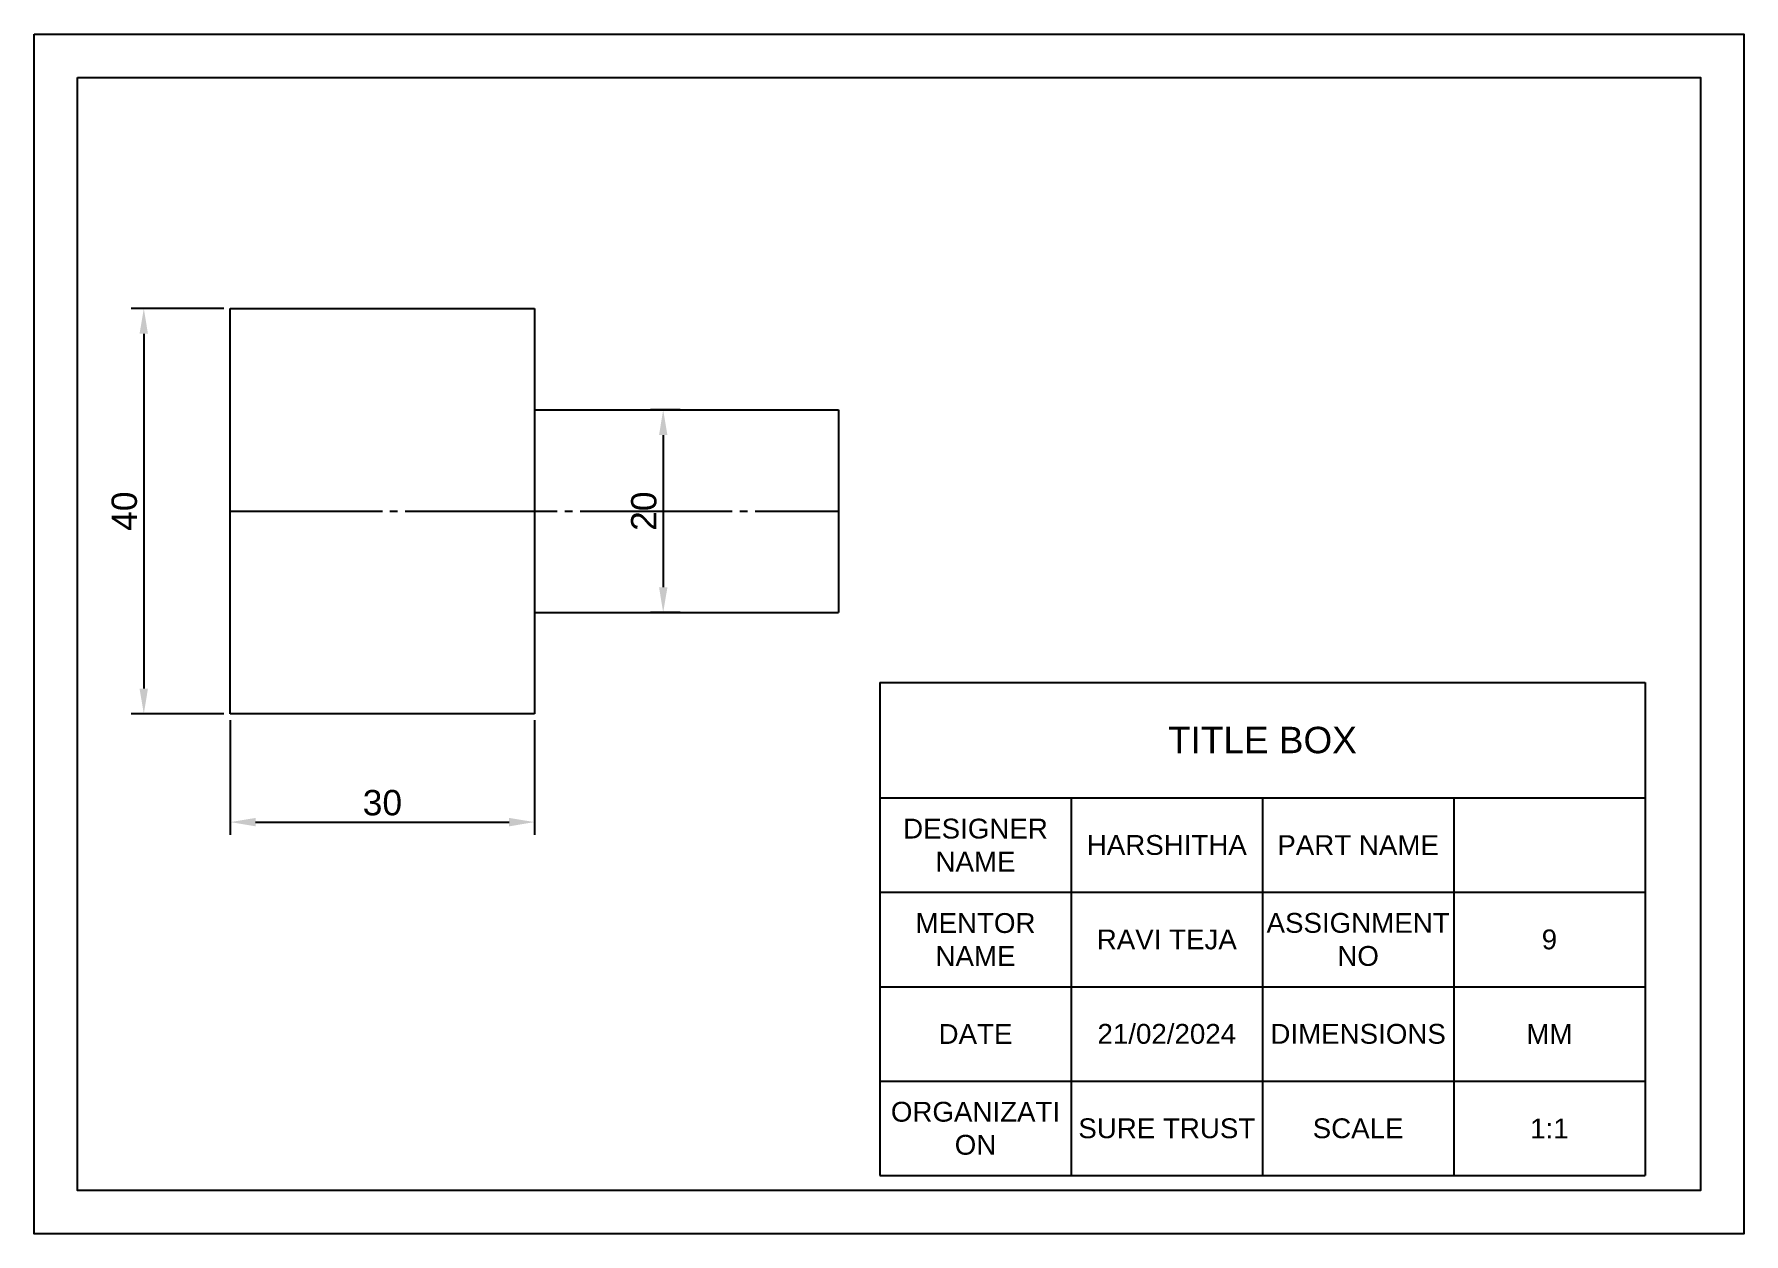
# Model space of a CAD drawing. Header units: millimetres. Extents: x 1587 to 3258, y 2334 to 2502.
# Drawn here: x 1586.9 to 1755.5, y 2338.9 to 2457.2 of the extents above; entities that cross this region are included whole.
import ezdxf

# ---------------------------------------------------------------- set-up
doc = ezdxf.new("R2010")
doc.units = ezdxf.units.MM
doc.linetypes.add('JIS_08_15', pattern=[17.25, 15, -0.75, 0.75, -0.75])
doc.styles.get("Standard").update_dxf_attribs({"font": 'arial.ttf'})
doc.dimstyles.new('ISO-25', dxfattribs={"dimtxt": 2.5, "dimasz": 2.5, "dimexe": 1.25, "dimexo": 0.625, "dimtad": 1, "dimtxsty": 'Standard', "dimcen": 2.5, "dimclrd": 6, "dimclrt": 6, "dimadec": 0, "dimazin": 0, "dimtfac": 1, "dimtmove": 0, "dimatfit": 3, "dimfxl": 1, "dimarcsym": 0})

msp = doc.modelspace()

# ---------------------------------------------------------------- texts
at = {"attachment_point": 5}
for s, width, insert, char_height in [('TITLE BOX', 75.46593, (1708.019, 2387.559), 2.6074), ('DESIGNER NAME', 18.86648, (1679.72, 2377.208), 1.95556), ('HARSHITHA', 18.86648, (1698.586, 2377.208), 1.9556), ('PART NAME', 18.86648, (1717.453, 2377.208), 1.9556), ('MENTOR NAME', 18.86648, (1679.72, 2367.892), 1.95556), ('ASSIGNMENT NO', 18.86648, (1717.453, 2367.892), 1.95556), ('RAVI TEJA', 18.86648, (1698.586, 2367.892), 1.9556), ('9', 18.86648, (1736.319, 2367.892), 1.956), ('DATE', 18.86648, (1679.72, 2358.577), 1.9556), ('21/02/2024', 18.86648, (1698.586, 2358.577), 1.9556), ('DIMENSIONS', 18.86648, (1717.453, 2358.577), 1.9556), ('MM', 18.86648, (1736.319, 2358.577), 1.9556), ('ORGANIZATI\\PON', 18.86648, (1679.72, 2349.261), 1.9556), ('SURE TRUST', 18.86648, (1698.586, 2349.261), 1.9556), ('SCALE', 18.86648, (1717.453, 2349.261), 1.9556), ('1:1', 18.86648, (1736.319, 2349.261), 1.9556)]:
    msp.add_mtext_dynamic_manual_height_columns(s, width=width, gutter_width=16.296, heights=[0], dxfattribs=dict(at, insert=insert, char_height=char_height))

# ---------------------------------------------------------------- blocks, each defined once
blk = doc.blocks.new('*D1')
at = {"color": 0, "lineweight": -2, "transparency": 16777216}
for p, q in [((1605.6, 2430.15), (1596.45, 2430.15)), ((1605.6, 2390.15), (1596.45, 2390.15))]:
    blk.add_line(p, q, dxfattribs=at)
at = {"color": 6, "linetype": 'Continuous', "lineweight": -2, "transparency": 16777216}
blk.add_line((1597.7, 2427.65), (1597.7, 2392.65), dxfattribs=at)
at = {"color": 6, "transparency": 16777216}
for points in [[(1597.28, 2427.65), (1598.11, 2427.65), (1597.7, 2430.15)], [(1597.28, 2392.65), (1598.11, 2392.65), (1597.7, 2390.15)]]:
    blk.add_solid(points, dxfattribs=at)
at = {"layer": 'Defpoints', "color": 0, "transparency": 16777216}
for p in [(1606.23, 2430.15), (1597.7, 2390.15), (1606.23, 2390.15)]:
    blk.add_point(p, dxfattribs=at)
at = {"color": 6, "transparency": 16777216, "insert": (1595.79, 2410.15), "char_height": 2.5, "attachment_point": 5, "rotation": 90}
blk.add_mtext('40', dxfattribs=at)
blk = doc.blocks.new('*D2')
at = {"color": 0, "lineweight": -2, "transparency": 16777216}
for p, q in [((1606.23, 2389.52), (1606.23, 2378.23)), ((1636.23, 2389.52), (1636.23, 2378.23))]:
    blk.add_line(p, q, dxfattribs=at)
at = {"color": 6, "linetype": 'Continuous', "lineweight": -2, "transparency": 16777216}
blk.add_line((1608.73, 2379.48), (1633.73, 2379.48), dxfattribs=at)
at = {"color": 6, "transparency": 16777216}
for points in [[(1608.73, 2379.89), (1608.73, 2379.06), (1606.23, 2379.48)], [(1633.73, 2379.89), (1633.73, 2379.06), (1636.23, 2379.48)]]:
    blk.add_solid(points, dxfattribs=at)
at = {"layer": 'Defpoints', "color": 0, "transparency": 16777216}
for p in [(1606.23, 2390.15), (1636.23, 2390.15), (1636.23, 2379.48)]:
    blk.add_point(p, dxfattribs=at)
at = {"color": 6, "transparency": 16777216, "insert": (1621.23, 2381.38), "char_height": 2.5, "attachment_point": 5}
blk.add_mtext('30', dxfattribs=at)
blk = doc.blocks.new('*D3')
at = {"color": 0, "lineweight": -2, "transparency": 16777216}
for p, q in [((1650.6, 2420.15), (1647.67, 2420.15)), ((1650.6, 2400.15), (1647.67, 2400.15))]:
    blk.add_line(p, q, dxfattribs=at)
at = {"color": 6, "linetype": 'Continuous', "lineweight": -2, "transparency": 16777216}
blk.add_line((1648.92, 2417.65), (1648.92, 2402.65), dxfattribs=at)
at = {"color": 6, "transparency": 16777216}
for points in [[(1648.51, 2417.65), (1649.34, 2417.65), (1648.92, 2420.15)], [(1648.51, 2402.65), (1649.34, 2402.65), (1648.92, 2400.15)]]:
    blk.add_solid(points, dxfattribs=at)
at = {"layer": 'Defpoints', "color": 0, "transparency": 16777216}
for p in [(1651.23, 2420.15), (1648.92, 2400.15), (1651.23, 2400.15)]:
    blk.add_point(p, dxfattribs=at)
at = {"color": 6, "transparency": 16777216, "insert": (1647.02, 2410.15), "char_height": 2.5, "attachment_point": 5, "rotation": 90}
blk.add_mtext('20', dxfattribs=at)
blk = doc.blocks.new('*T50')
at = {"color": 0, "linetype": 'ByBlock', "lineweight": -2, "transparency": 16777216}
for p, q in [((0, 0), (75.47, 0)), ((0, 0), (0, -48.65)), ((75.47, 0), (75.47, -48.65)), ((0, -11.39), (75.47, -11.39)), ((18.87, -11.39), (18.87, -48.65)), ((37.73, -11.39), (37.73, -48.65)), ((56.6, -11.39), (56.6, -48.65)), ((0, -20.7), (75.47, -20.7)), ((0, -30.02), (75.47, -30.02)), ((0, -39.33), (75.47, -39.33)), ((0, -48.65), (75.47, -48.65))]:
    blk.add_line(p, q, dxfattribs=at)

# ---------------------------------------------------------------- dimensions: what is measured, and where the dimension line sits
for base, p1, p2, picture, middle in [((1597.696, 2390.146), (1606.225, 2430.146), (1606.225, 2390.146), '*D1', (1595.795, 2410.146)), ((1648.924, 2400.146), (1651.225, 2420.146), (1651.225, 2400.146), '*D3', (1647.023, 2410.146))]:
    dim = msp.add_linear_dim(base=base, p1=p1, p2=p2, angle=90, dimstyle='ISO-25')
    dim.commit()
    dim.dimension.update_dxf_attribs({"geometry": picture, "text_midpoint": middle})
dim = msp.add_linear_dim(base=(1636.225, 2379.477), p1=(1606.225, 2390.146), p2=(1636.225, 2390.146), dimstyle='ISO-25')
dim.commit()
dim.dimension.update_dxf_attribs({"geometry": '*D2', "text_midpoint": (1621.225, 2381.379)})

# ---------------------------------------------------------------- linework, layer by layer
for p, q in [((1606.225, 2430.146), (1636.225, 2430.146)), ((1606.225, 2390.146), (1606.225, 2430.146)), ((1636.225, 2430.146), (1636.225, 2390.146)), ((1636.225, 2420.146), (1666.225, 2420.146)), ((1666.225, 2420.146), (1666.225, 2400.146)), ((1636.225, 2400.146), (1666.225, 2400.146)), ((1636.225, 2390.146), (1606.225, 2390.146))]:
    msp.add_line(p, q)
at = {"linetype": 'JIS_08_15'}
msp.add_line((1606.225, 2410.146), (1666.225, 2410.146), dxfattribs=at)
for points in [[(1586.889, 2457.206), (1755.49, 2457.206), (1755.49, 2338.863), (1586.889, 2338.863)], [(1591.173, 2452.922), (1751.206, 2452.922), (1751.206, 2343.147), (1591.173, 2343.147)]]:
    msp.add_lwpolyline(points, close=True)

# ---------------------------------------------------------------- block references
msp.add_blockref('*T50', (1670.287, 2393.252))

msp.set_redraw_order([(e.dxf.handle, doc.entitydb.next_handle()) for e in msp.query("TEXT MTEXT ATTDEF DIMENSION ARC_DIMENSION")])  # texts and dimensions are drawn at this point

doc.saveas('drawing.dxf')
